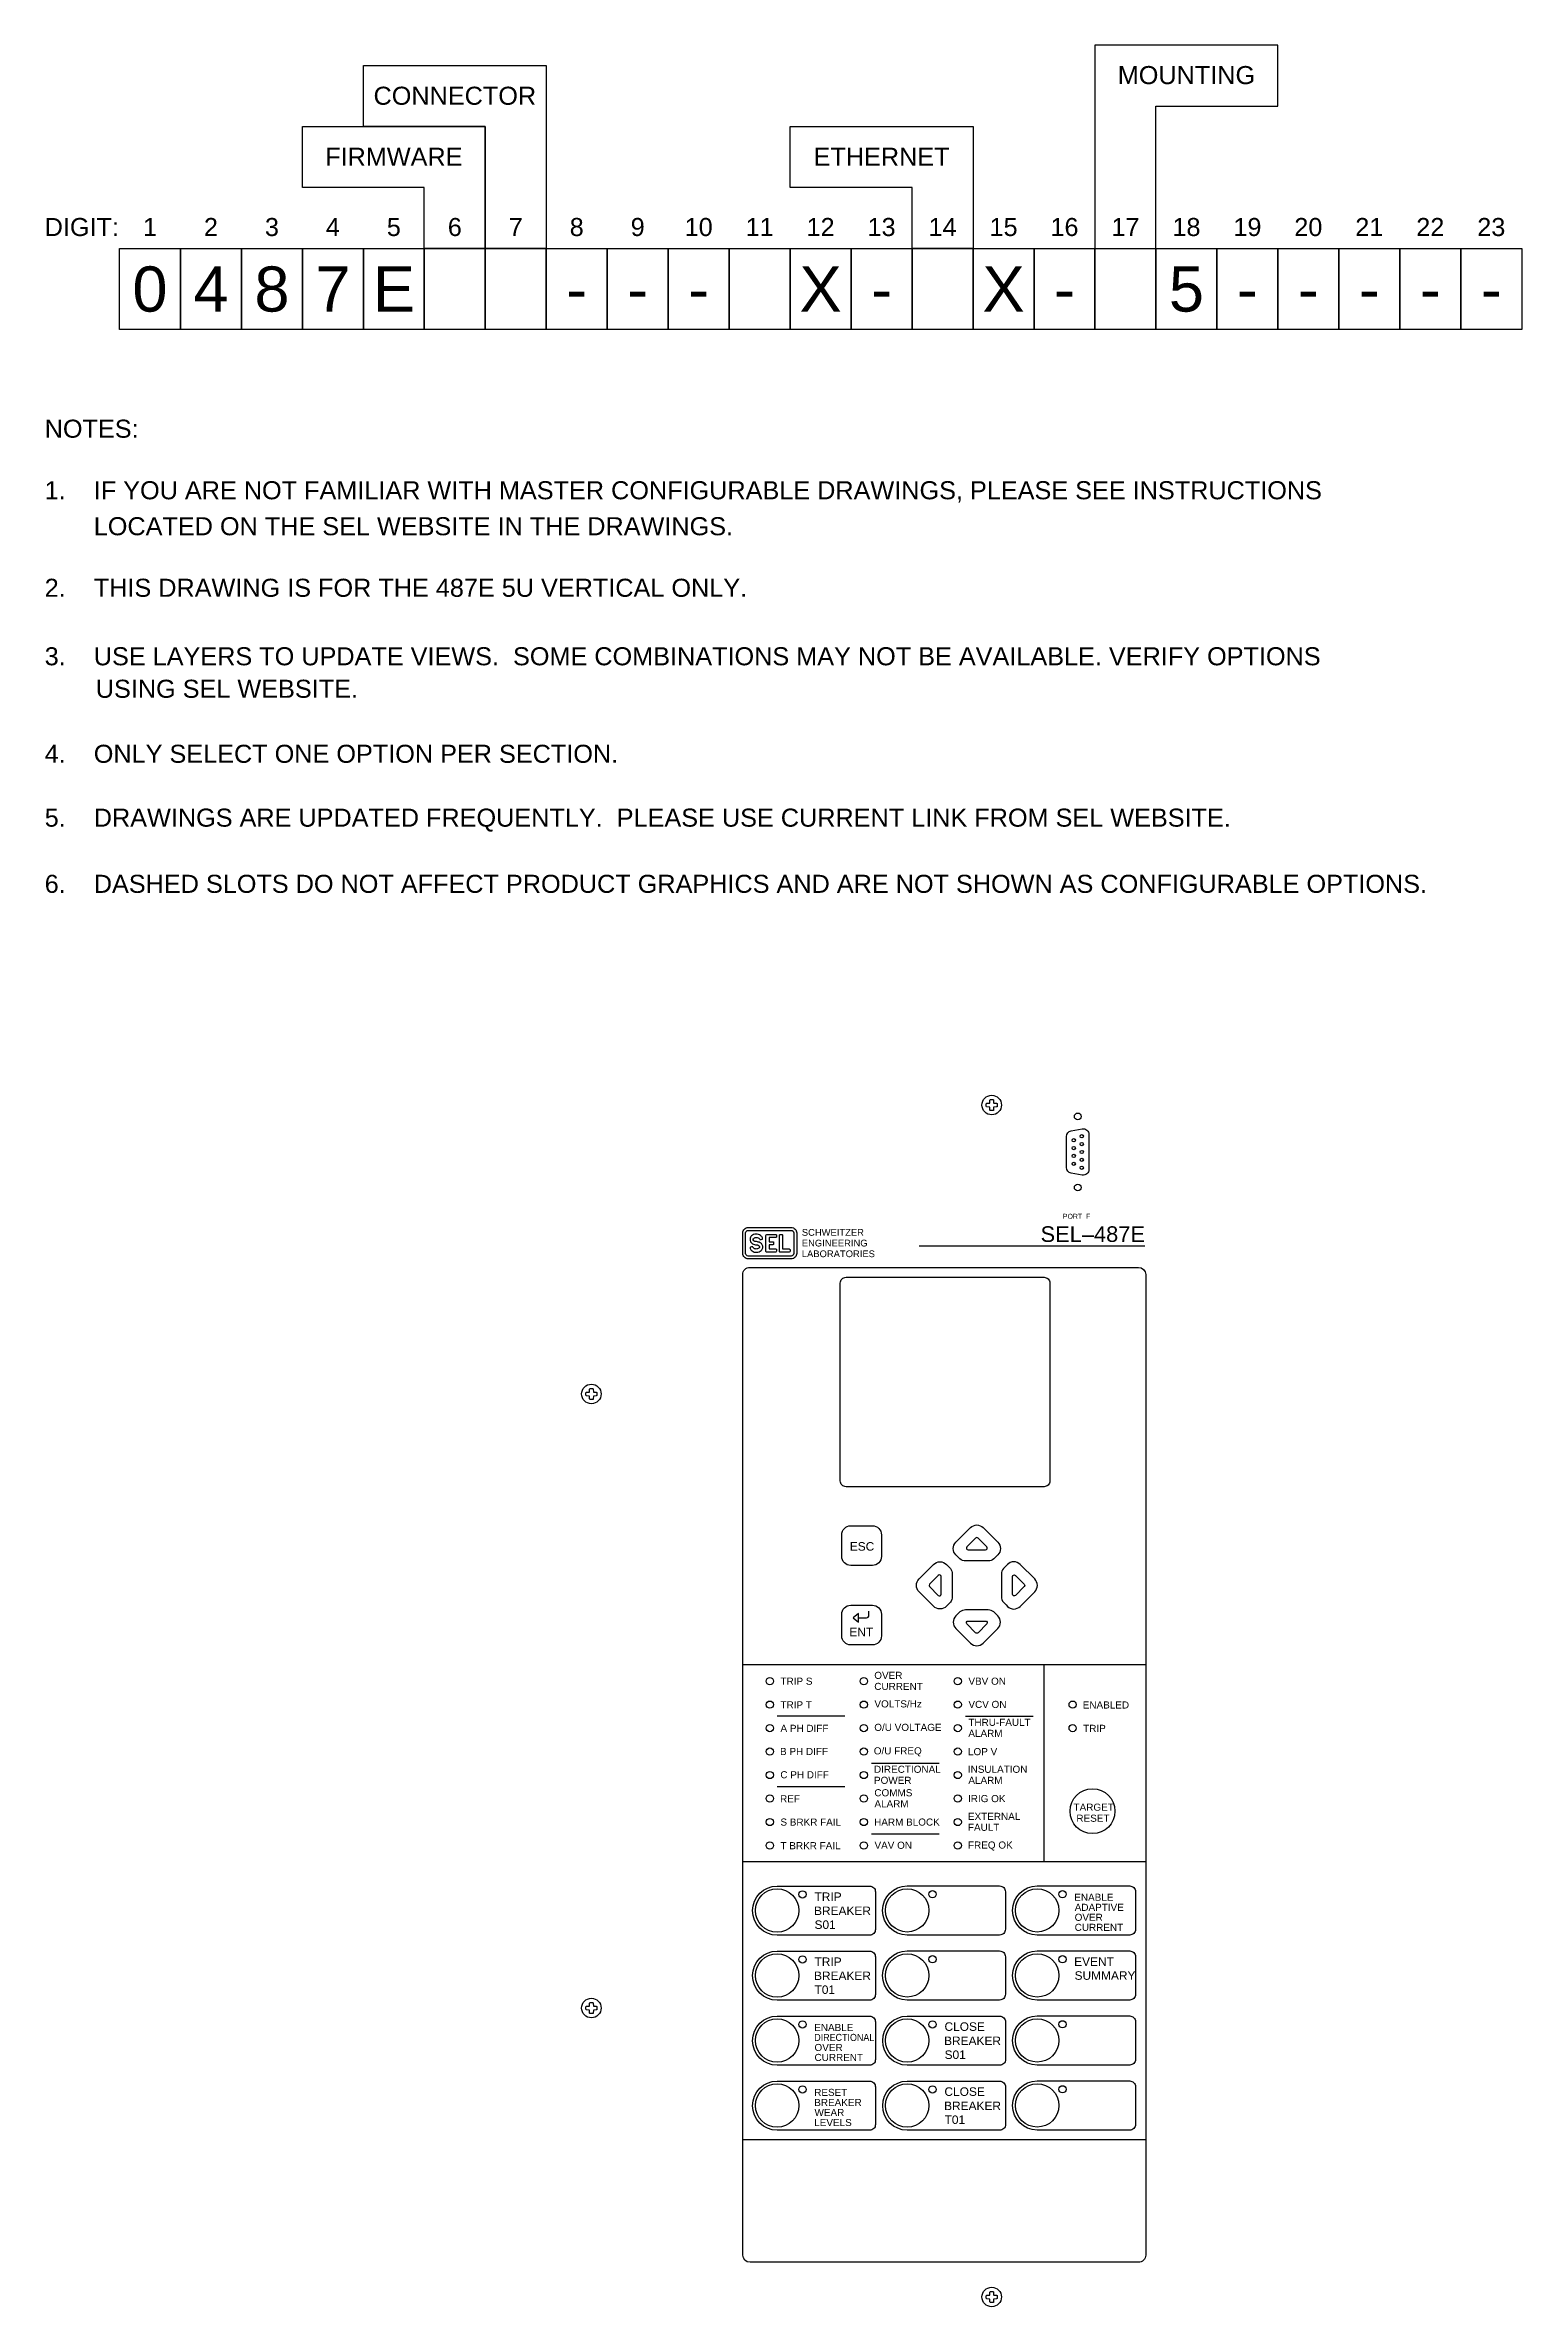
# Model space of a CAD drawing. Header units: inches. Extents: x 3.6 to 47, y 1 to 34.5.
# Drawn here: x 3.59 to 24.03, y 3.15 to 34.46 of the extents above; entities that cross this region are included whole.
import ezdxf
from ezdxf.enums import TextEntityAlignment as Align

# ---------------------------------------------------------------- set-up
doc = ezdxf.new("R2010")
doc.units = ezdxf.units.IN
doc.header["$MEASUREMENT"] = 0
doc.layers.add('5.0_____[DWG]', color=7, linetype='Continuous')
doc.styles.add('Arial', font='arial.ttf')

msp = doc.modelspace()

# ---------------------------------------------------------------- texts
at = {"layer": '5.0_____[DWG]', "style": 'Arial'}
for s, height, p in [('MOUNTING', 0.25, (19.386, 33.917)), ('CONNECTOR', 0.25, (9.261, 33.631)), ('FIRMWARE', 0.25, (8.417, 32.787)), ('ETHERNET', 0.25, (15.167, 32.787)), ('1', 0.25, (5.042, 31.814)), ('2', 0.25, (5.886, 31.814)), ('3', 0.25, (6.73, 31.814)), ('4', 0.25, (7.573, 31.814)), ('5', 0.25, (8.417, 31.814)), ('6', 0.25, (9.261, 31.814)), ('7', 0.25, (10.105, 31.814)), ('8', 0.25, (10.948, 31.814)), ('9', 0.25, (11.792, 31.814)), ('10', 0.25, (12.636, 31.814)), ('11', 0.25, (13.48, 31.814)), ('12', 0.25, (14.323, 31.814)), ('13', 0.25, (15.167, 31.814)), ('14', 0.25, (16.011, 31.814)), ('15', 0.25, (16.855, 31.814)), ('16', 0.25, (17.698, 31.814)), ('17', 0.25, (18.542, 31.814)), ('18', 0.25, (19.386, 31.814)), ('19', 0.25, (20.23, 31.814)), ('20', 0.25, (21.073, 31.814)), ('21', 0.25, (21.917, 31.814)), ('22', 0.25, (22.761, 31.814)), ('23', 0.25, (23.605, 31.814)), ('0', 0.625, (5.042, 30.768)), ('4', 0.625, (5.886, 30.768)), ('8', 0.625, (6.73, 30.768)), ('7', 0.625, (7.573, 30.768)), ('E', 0.625, (8.417, 30.768)), ('X', 0.625, (14.323, 30.768)), ('X', 0.625, (16.855, 30.768)), ('5', 0.625, (19.386, 30.768)), ('-', 0.625, (10.948, 30.768)), ('-', 0.625, (11.792, 30.768)), ('-', 0.625, (12.636, 30.768)), ('-', 0.625, (15.167, 30.768)), ('-', 0.625, (17.698, 30.768)), ('-', 0.625, (20.23, 30.768)), ('-', 0.625, (21.073, 30.768)), ('-', 0.625, (21.917, 30.768)), ('-', 0.625, (22.761, 30.768)), ('-', 0.625, (23.605, 30.768))]:
    msp.add_text(s, height=height, dxfattribs=at).set_placement(p, align=Align.CENTER)
for s, height, p in [('DIGIT:', 0.25, (3.585, 31.814)), ('NOTES:', 0.25, (3.585, 29.022)), ('1.    IF YOU ARE NOT FAMILIAR WITH MASTER CONFIGURABLE DRAWINGS, PLEASE SEE INSTRUCTIONS', 0.25, (3.585, 28.17)), ('       LOCATED ON THE SEL WEBSITE IN THE DRAWINGS.', 0.25, (3.585, 27.672)), ('2.    THIS DRAWING IS FOR THE 487E 5U VERTICAL ONLY.', 0.25, (3.585, 26.82)), ('3.    USE LAYERS TO UPDATE VIEWS.  SOME COMBINATIONS MAY NOT BE AVAILABLE. VERIFY OPTIONS', 0.25, (3.585, 25.872)), ('       USING SEL WEBSITE.', 0.25, (3.613, 25.422)), ('4.    ONLY SELECT ONE OPTION PER SECTION.', 0.25, (3.585, 24.522)), ('5.    DRAWINGS ARE UPDATED FREQUENTLY.  PLEASE USE CURRENT LINK FROM SEL WEBSITE.', 0.25, (3.585, 23.638)), ('6.    DASHED SLOTS DO NOT AFFECT PRODUCT GRAPHICS AND ARE NOT SHOWN AS CONFIGURABLE OPTIONS.', 0.25, (3.585, 22.722)), ('PORT  F', 0.0688, (17.676, 18.21)), ('SCHWEITZER', 0.0931, (14.063, 17.975)), ('ENGINEERING', 0.09313, (14.063, 17.827)), ('LABORATORIES', 0.09313, (14.063, 17.679)), ('ESC', 0.118, (14.727, 13.616)), ('ENT', 0.118, (14.721, 12.431)), ('OVER', 0.0983, (15.066, 11.841)), ('TRIP S', 0.0983, (13.768, 11.76)), ('CURRENT', 0.0983, (15.066, 11.688)), ('VBV ON', 0.0983, (16.369, 11.76)), ('TRIP T', 0.0983, (13.768, 11.433)), ('VOLTS/Hz', 0.0983, (15.068, 11.446)), ('VCV ON', 0.0983, (16.369, 11.439)), ('THRU-FAULT', 0.0983, (16.368, 11.191)), ('ENABLED', 0.0983, (17.951, 11.431)), ('A PH DIFF', 0.0983, (13.768, 11.108)), ('O/U VOLTAGE', 0.09833, (15.066, 11.121)), ('ALARM', 0.0983, (16.368, 11.038)), ('TRIP', 0.0983, (17.957, 11.107)), ('B PH DIFF', 0.0983, (13.762, 10.788)), ('O/U FREQ', 0.0983, (15.059, 10.796)), ('LOP V', 0.0983, (16.363, 10.785)), ('C PH DIFF', 0.0983, (13.766, 10.465)), ('DIRECTIONAL', 0.09833, (15.062, 10.541)), ('POWER', 0.0983, (15.062, 10.388)), ('ALARM', 0.0983, (16.368, 10.388)), ('INSULATION', 0.0983, (16.361, 10.541)), ('REF', 0.0983, (13.762, 10.133)), ('ALARM', 0.0983, (15.068, 10.063)), ('COMMS', 0.0983, (15.067, 10.216)), ('IRIG OK', 0.0983, (16.363, 10.135)), ('TARGET', 0.0983, (17.824, 10.016)), ('S BRKR FAIL', 0.09833, (13.767, 9.81)), ('HARM BLOCK', 0.0983, (15.064, 9.81)), ('EXTERNAL', 0.0983, (16.362, 9.889)), ('FAULT', 0.0983, (16.362, 9.738)), ('RESET', 0.0983, (17.863, 9.863)), ('T BRKR FAIL', 0.09833, (13.768, 9.483)), ('VAV ON', 0.0983, (15.069, 9.489)), ('FREQ OK', 0.0983, (16.363, 9.492)), ('TRIP', 0.118, (14.239, 8.767)), ('ENABLE', 0.0983, (17.834, 8.769)), ('BREAKER', 0.118, (14.232, 8.572)), ('S01', 0.118, (14.239, 8.38)), ('ADAPTIVE', 0.0983, (17.84, 8.63)), ('OVER', 0.0983, (17.839, 8.492)), ('CURRENT', 0.0983, (17.839, 8.353)), ('TRIP', 0.118, (14.239, 7.867)), ('EVENT', 0.118, (17.832, 7.869)), ('T01', 0.118, (14.239, 7.48)), ('BREAKER', 0.118, (14.232, 7.672)), ('SUMMARY', 0.118, (17.838, 7.676)), ('ENABLE', 0.0983, (14.235, 6.967)), ('CLOSE', 0.118, (16.038, 6.969)), ('BREAKER', 0.118, (16.032, 6.772)), ('OVER', 0.0983, (14.239, 6.69)), ('CURRENT', 0.0983, (14.239, 6.552)), ('S01', 0.118, (16.039, 6.58)), ('RESET', 0.0983, (14.235, 6.068)), ('BREAKER', 0.0983, (14.235, 5.928)), ('CLOSE', 0.118, (16.037, 6.069)), ('BREAKER', 0.118, (16.032, 5.872)), ('WEAR', 0.0983, (14.239, 5.789)), ('LEVELS', 0.0983, (14.235, 5.651)), ('T01', 0.118, (16.039, 5.68))]:
    msp.add_text(s, height=height, dxfattribs=at).set_placement(p)
msp.add_text('SEL–487E', height=0.2163, dxfattribs=at).set_placement((18.812, 17.89), align=Align.RIGHT)
at = {"layer": '5.0_____[DWG]', "style": 'Arial', "width": 0.9}
msp.add_text('DIRECTIONAL', height=0.09833, dxfattribs=at).set_placement((14.235, 6.829))

# ---------------------------------------------------------------- linework, layer by layer
at = {"layer": '5.0_____[DWG]'}
for points in [[(18.964, 33.611), (20.652, 33.611), (20.652, 34.455), (18.12, 34.455), (18.12, 31.643), (18.964, 31.643), (18.964, 33.611)], [(9.683, 33.33), (7.995, 33.33), (7.995, 34.174), (10.527, 34.174), (10.527, 31.643), (9.683, 31.643), (9.683, 33.33)], [(8.839, 32.486), (7.151, 32.486), (7.151, 33.33), (9.683, 33.33), (9.683, 31.643), (8.839, 31.643), (8.839, 32.486)], [(15.589, 32.486), (13.901, 32.486), (13.901, 33.33), (16.433, 33.33), (16.433, 31.643), (15.589, 31.643), (15.589, 32.486)], [(14.849, 12.745), (14.774, 12.686), (14.849, 12.628)]]:
    msp.add_lwpolyline(points, close=True, dxfattribs=at)
for points in [[(5.464, 30.518), (4.62, 30.518), (4.62, 31.643), (5.464, 31.643), (5.464, 30.518)], [(6.308, 30.518), (5.464, 30.518), (5.464, 31.643), (6.308, 31.643), (6.308, 30.518)], [(7.152, 30.518), (6.308, 30.518), (6.308, 31.643), (7.152, 31.643), (7.152, 30.518)], [(7.995, 30.518), (7.152, 30.518), (7.152, 31.643), (7.995, 31.643), (7.995, 30.518)], [(8.839, 30.518), (7.995, 30.518), (7.995, 31.643), (8.839, 31.643), (8.839, 30.518)], [(9.683, 30.518), (8.839, 30.518), (8.839, 31.643), (9.683, 31.643), (9.683, 30.518)], [(10.527, 30.518), (9.683, 30.518), (9.683, 31.643), (10.527, 31.643), (10.527, 30.518)], [(11.37, 30.518), (10.527, 30.518), (10.527, 31.643), (11.37, 31.643), (11.37, 30.518)], [(12.214, 30.518), (11.37, 30.518), (11.37, 31.643), (12.214, 31.643), (12.214, 30.518)], [(13.058, 30.518), (12.214, 30.518), (12.214, 31.643), (13.058, 31.643), (13.058, 30.518)], [(13.902, 30.518), (13.058, 30.518), (13.058, 31.643), (13.902, 31.643), (13.902, 30.518)], [(14.745, 30.518), (13.902, 30.518), (13.902, 31.643), (14.745, 31.643), (14.745, 30.518)], [(15.589, 30.518), (14.745, 30.518), (14.745, 31.643), (15.589, 31.643), (15.589, 30.518)], [(16.433, 30.518), (15.589, 30.518), (15.589, 31.643), (16.433, 31.643), (16.433, 30.518)], [(17.277, 30.518), (16.433, 30.518), (16.433, 31.643), (17.277, 31.643), (17.277, 30.518)], [(18.12, 30.518), (17.277, 30.518), (17.277, 31.643), (18.12, 31.643), (18.12, 30.518)], [(18.964, 30.518), (18.12, 30.518), (18.12, 31.643), (18.964, 31.643), (18.964, 30.518)], [(19.808, 30.518), (18.964, 30.518), (18.964, 31.643), (19.808, 31.643), (19.808, 30.518)], [(20.652, 30.518), (19.808, 30.518), (19.808, 31.643), (20.652, 31.643), (20.652, 30.518)], [(21.495, 30.518), (20.652, 30.518), (20.652, 31.643), (21.495, 31.643), (21.495, 30.518)], [(22.339, 30.518), (21.495, 30.518), (21.495, 31.643), (22.339, 31.643), (22.339, 30.518)], [(23.183, 30.518), (22.339, 30.518), (22.339, 31.643), (23.183, 31.643), (23.183, 30.518)], [(24.027, 30.518), (23.183, 30.518), (23.183, 31.643), (24.027, 31.643), (24.027, 30.518)], [(14.66, 11.323), (13.722, 11.323)], [(16.328, 11.323), (17.266, 11.323)], [(15.026, 10.673), (15.964, 10.673)], [(14.66, 10.348), (13.722, 10.348)], [(15.026, 9.698), (15.964, 9.698)]]:
    msp.add_lwpolyline(points, dxfattribs=at)
for points in [[(16.767, 19.768, -0.391794), (16.759, 19.759), (16.719, 19.757, 0.399739), (16.718, 19.756), (16.716, 19.716, -0.391859), (16.708, 19.708), (16.674, 19.708, -0.391764), (16.666, 19.716), (16.664, 19.756, 0.399816), (16.663, 19.757), (16.623, 19.759, -0.391825), (16.615, 19.768), (16.614, 19.785), (16.615, 19.802, -0.391806), (16.623, 19.81), (16.663, 19.812, 0.399638), (16.664, 19.813), (16.666, 19.853, -0.391814), (16.674, 19.861), (16.708, 19.861, -0.39186), (16.716, 19.853), (16.718, 19.813, 0.399739), (16.719, 19.812), (16.759, 19.81, -0.391769), (16.767, 19.802), (16.768, 19.785), (16.767, 19.768)], [(11.227, 15.768, -0.391794), (11.219, 15.759), (11.179, 15.757, 0.399739), (11.178, 15.756), (11.176, 15.716, -0.391859), (11.168, 15.708), (11.134, 15.708, -0.391764), (11.126, 15.716), (11.124, 15.756, 0.399816), (11.123, 15.757), (11.083, 15.759, -0.391825), (11.075, 15.768), (11.074, 15.785), (11.075, 15.802, -0.391806), (11.083, 15.81), (11.123, 15.812, 0.399638), (11.124, 15.813), (11.126, 15.853, -0.391814), (11.134, 15.861), (11.168, 15.861, -0.39186), (11.176, 15.853), (11.178, 15.813, 0.399739), (11.179, 15.812), (11.219, 15.81, -0.391769), (11.227, 15.802), (11.228, 15.785), (11.227, 15.768)], [(14.849, 12.686), (14.957, 12.686, 0.414214), (14.992, 12.721), (14.992, 12.779)], [(11.227, 7.268, -0.391794), (11.219, 7.259), (11.179, 7.257, 0.399739), (11.178, 7.256), (11.176, 7.216, -0.391859), (11.168, 7.208), (11.134, 7.208, -0.391764), (11.126, 7.216), (11.124, 7.256, 0.399816), (11.123, 7.257), (11.083, 7.259, -0.391825), (11.075, 7.268), (11.074, 7.285), (11.075, 7.302, -0.391806), (11.083, 7.31), (11.123, 7.312, 0.399638), (11.124, 7.313), (11.126, 7.353, -0.391814), (11.134, 7.361), (11.168, 7.361, -0.39186), (11.176, 7.353), (11.178, 7.313, 0.399739), (11.179, 7.312), (11.219, 7.31, -0.391769), (11.227, 7.302), (11.228, 7.285), (11.227, 7.268)], [(16.767, 3.268, -0.391794), (16.759, 3.259), (16.719, 3.257, 0.399739), (16.718, 3.256), (16.716, 3.216, -0.391859), (16.708, 3.208), (16.674, 3.208, -0.391764), (16.666, 3.216), (16.664, 3.256, 0.399816), (16.663, 3.257), (16.623, 3.259, -0.391825), (16.615, 3.268), (16.614, 3.285), (16.615, 3.302, -0.391806), (16.623, 3.31), (16.663, 3.312, 0.399638), (16.664, 3.313), (16.666, 3.353, -0.391814), (16.674, 3.361), (16.708, 3.361, -0.39186), (16.716, 3.353), (16.718, 3.313, 0.399739), (16.719, 3.312), (16.759, 3.31, -0.391769), (16.767, 3.302), (16.768, 3.285), (16.767, 3.268)]]:
    msp.add_lwpolyline(points, format="xyb", dxfattribs=at)
for points in [[(18.037, 19.377), (18.037, 18.893, -0.46318), (17.945, 18.815), (17.791, 18.842, -0.363045), (17.726, 18.92), (17.726, 19.35, -0.360245), (17.791, 19.428), (17.945, 19.455, -0.463312)], [(13.992, 17.731, -0.414214), (13.917, 17.656), (13.321, 17.656, -0.414214), (13.246, 17.731), (13.246, 18.014, -0.414214), (13.321, 18.089), (13.917, 18.089, -0.414214), (13.992, 18.014)], [(13.952, 17.731, -0.414214), (13.917, 17.695), (13.321, 17.695, -0.414214), (13.286, 17.731), (13.286, 18.014, -0.414214), (13.321, 18.05), (13.917, 18.05, -0.414214), (13.952, 18.014)], [(13.43, 17.997, 0.192116), (13.366, 17.972, 0.12608), (13.347, 17.933, 0.336344), (13.382, 17.864, 0.087668), (13.434, 17.85, -0.022201), (13.449, 17.848, -0.039737), (13.46, 17.844, -0.23043), (13.478, 17.826, -0.182747), (13.476, 17.811, -0.221111), (13.442, 17.792, -0.058363), (13.421, 17.792, -0.13415), (13.398, 17.803, 0.006668), (13.386, 17.818, 0.085557), (13.384, 17.82, 0.231613), (13.353, 17.818, 0.170757), (13.348, 17.81, 0.118457), (13.349, 17.798, 0.153081), (13.375, 17.765, 0.186266), (13.439, 17.747, 0.192116), (13.502, 17.772, 0.12608), (13.522, 17.81, 0.336344), (13.486, 17.879, 0.087668), (13.435, 17.894, -0.022201), (13.42, 17.896, -0.039737), (13.409, 17.899, -0.23043), (13.39, 17.918, -0.182747), (13.392, 17.932, -0.221111), (13.426, 17.951, -0.058363), (13.447, 17.952, -0.13415), (13.47, 17.94, 0.006668), (13.482, 17.926, 0.085557), (13.485, 17.924, 0.231613), (13.515, 17.926, 0.170757), (13.521, 17.933, 0.118457), (13.519, 17.946, 0.153081), (13.493, 17.978, 0.186266)], [(13.609, 17.849), (13.609, 17.792), (13.702, 17.792, -0.424366), (13.714, 17.78), (13.714, 17.76, -0.404134), (13.702, 17.749), (13.578, 17.749, -0.432614), (13.566, 17.761), (13.566, 17.981, -0.396049), (13.578, 17.993), (13.702, 17.993, -0.424366), (13.714, 17.982), (13.714, 17.962, -0.404134), (13.702, 17.95), (13.609, 17.95), (13.609, 17.893), (13.664, 17.893, -0.353971), (13.672, 17.883), (13.672, 17.883), (13.672, 17.859, -0.353971), (13.664, 17.849)], [(13.764, 17.993), (13.786, 17.993, -0.432614), (13.798, 17.981), (13.798, 17.792), (13.889, 17.792, -0.424366), (13.9, 17.78), (13.9, 17.76, -0.404134), (13.889, 17.749), (13.764, 17.749, -0.432614), (13.753, 17.761), (13.753, 17.981, -0.396049)], [(14.74, 13.961), (15.04, 13.961, -0.414214), (15.165, 13.836), (15.165, 13.536, -0.414214), (15.04, 13.411), (14.74, 13.411, -0.414214), (14.615, 13.536), (14.615, 13.836, -0.414214)], [(16.33, 13.475, -0.176539), (16.252, 13.502), (16.215, 13.538), (16.196, 13.557, -0.414214), (16.196, 13.733), (16.397, 13.935, -0.414214), (16.574, 13.935), (16.776, 13.733, -0.414214), (16.776, 13.557), (16.757, 13.538), (16.72, 13.502, -0.176539), (16.642, 13.475)], [(16.469, 13.79), (16.348, 13.669, 0.66386), (16.364, 13.628), (16.607, 13.628, 0.66386), (16.624, 13.669), (16.503, 13.79, 0.408376)], [(16.146, 12.98, -0.176539), (16.119, 12.901), (16.083, 12.865), (16.064, 12.846, -0.414214), (15.887, 12.846), (15.686, 13.047, -0.414214), (15.686, 13.224), (15.887, 13.425, -0.414214), (16.064, 13.425), (16.083, 13.406), (16.119, 13.369, -0.176539), (16.146, 13.291)], [(16.826, 12.98, 0.176539), (16.853, 12.901), (16.889, 12.864), (16.908, 12.845, 0.414214), (17.085, 12.845), (17.286, 13.047, 0.414214), (17.286, 13.224), (17.085, 13.425, 0.414214), (16.908, 13.425), (16.889, 13.406), (16.853, 13.369, 0.176539), (16.826, 13.291)], [(15.83, 13.119), (15.952, 12.997, 0.66386), (15.992, 13.014), (15.992, 13.257, 0.66386), (15.952, 13.274), (15.83, 13.152, 0.408376)], [(17.141, 13.119), (17.02, 12.997, -0.66386), (16.979, 13.014), (16.979, 13.257, -0.66386), (17.02, 13.274), (17.141, 13.152, -0.408376)], [(14.74, 12.861), (15.04, 12.861, -0.414214), (15.165, 12.736), (15.165, 12.436, -0.414214), (15.04, 12.311), (14.74, 12.311, -0.414214), (14.615, 12.436), (14.615, 12.736, -0.414214)], [(16.33, 12.796, 0.176539), (16.252, 12.769), (16.215, 12.733), (16.196, 12.714, 0.414214), (16.196, 12.537), (16.397, 12.336, 0.414214), (16.574, 12.336), (16.776, 12.537, 0.414214), (16.776, 12.714), (16.757, 12.733), (16.72, 12.769, 0.176539), (16.642, 12.796)], [(16.469, 12.48), (16.348, 12.602, -0.66386), (16.364, 12.642), (16.607, 12.642, -0.66386), (16.624, 12.602), (16.503, 12.48, -0.408376)]]:
    msp.add_lwpolyline(points, format="xyb", close=True, dxfattribs=at)
at = {"layer": '5.0_____[DWG]', "linetype": 'Continuous', "flags": 128}
msp.add_lwpolyline([(13.346, 17.537), (18.722, 17.537, -0.414198), (18.822, 17.437), (18.822, 3.866, -0.41429), (18.722, 3.766), (13.346, 3.766, -0.414132), (13.246, 3.866), (13.246, 17.437, -0.414234)], format="xyb", close=True, dxfattribs=at)
for points in [[(18.812, 17.832), (15.688, 17.832)], [(18.822, 12.035), (13.246, 12.035)], [(17.411, 12.035), (17.411, 9.31)], [(18.822, 9.31), (13.246, 9.31)], [(18.822, 5.461), (13.246, 5.461)]]:
    msp.add_lwpolyline(points, dxfattribs=at)
at = {"layer": '5.0_____[DWG]', "flags": 128}
for points in [[(17.496, 17.321), (17.496, 14.581, -0.414214), (17.416, 14.501), (14.676, 14.501, -0.414214), (14.596, 14.581), (14.596, 17.321, -0.414214), (14.676, 17.401), (17.416, 17.401, -0.414214)], [(13.722, 8.973), (15.002, 8.973, -0.414214), (15.082, 8.893), (15.082, 8.373, -0.414214), (15.002, 8.293), (13.722, 8.293, -1)], [(15.521, 8.975), (16.801, 8.975, -0.414214), (16.881, 8.895), (16.881, 8.375, -0.414214), (16.801, 8.295), (15.521, 8.295, -1)], [(17.321, 8.975), (18.601, 8.975, -0.414214), (18.681, 8.895), (18.681, 8.375, -0.414214), (18.601, 8.295), (17.321, 8.295, -1)], [(13.722, 8.073), (15.002, 8.073, -0.414214), (15.082, 7.993), (15.082, 7.473, -0.414214), (15.002, 7.393), (13.722, 7.393, -1)], [(15.521, 8.075), (16.801, 8.075, -0.414214), (16.881, 7.995), (16.881, 7.475, -0.414214), (16.801, 7.395), (15.521, 7.395, -1)], [(17.321, 8.075), (18.601, 8.075, -0.414214), (18.681, 7.995), (18.681, 7.475, -0.414214), (18.601, 7.395), (17.321, 7.395, -1)], [(13.722, 7.173), (15.002, 7.173, -0.414214), (15.082, 7.093), (15.082, 6.573, -0.414214), (15.002, 6.493), (13.722, 6.493, -1)], [(15.522, 7.173), (16.802, 7.173, -0.414214), (16.882, 7.093), (16.882, 6.573, -0.414214), (16.802, 6.493), (15.522, 6.493, -1)], [(17.321, 7.175), (18.601, 7.175, -0.414214), (18.681, 7.095), (18.681, 6.575, -0.414214), (18.601, 6.495), (17.321, 6.495, -1)], [(13.722, 6.273), (15.002, 6.273, -0.414214), (15.082, 6.193), (15.082, 5.673, -0.414214), (15.002, 5.593), (13.722, 5.593, -1)], [(15.522, 6.273), (16.802, 6.273, -0.414214), (16.882, 6.193), (16.882, 5.673, -0.414214), (16.802, 5.593), (15.522, 5.593, -1)], [(17.321, 6.275), (18.601, 6.275, -0.414214), (18.681, 6.195), (18.681, 5.675, -0.414214), (18.601, 5.595), (17.321, 5.595, -1)]]:
    msp.add_lwpolyline(points, format="xyb", close=True, dxfattribs=at)
at = {"layer": '5.0_____[DWG]'}
for centre, radius in [((16.691, 19.785), 0.135), ((17.882, 19.627), 0.047), ((17.826, 19.298), 0.0225), ((17.826, 19.189), 0.0225), ((17.826, 19.08), 0.0225), ((17.938, 19.353), 0.0225), ((17.938, 19.244), 0.0225), ((17.938, 19.135), 0.0225), ((17.826, 18.971), 0.0225), ((17.938, 19.026), 0.0225), ((17.938, 18.917), 0.0225), ((17.882, 18.643), 0.047), ((11.151, 15.785), 0.135), ((13.621, 11.81), 0.05), ((14.921, 11.81), 0.05), ((16.221, 11.81), 0.05), ((13.621, 11.485), 0.05), ((14.921, 11.485), 0.05), ((16.221, 11.485), 0.05), ((17.811, 11.485), 0.05), ((13.621, 11.16), 0.05), ((14.921, 11.16), 0.05), ((16.221, 11.16), 0.05), ((17.811, 11.16), 0.05), ((13.621, 10.835), 0.05), ((14.921, 10.835), 0.05), ((16.221, 10.835), 0.05), ((13.621, 10.51), 0.05), ((14.921, 10.51), 0.05), ((16.221, 10.51), 0.05), ((13.621, 10.185), 0.05), ((14.921, 10.185), 0.05), ((16.221, 10.185), 0.05), ((18.086, 10.01), 0.31), ((13.621, 9.86), 0.05), ((14.921, 9.86), 0.05), ((16.221, 9.86), 0.05), ((13.621, 9.535), 0.05), ((14.921, 9.535), 0.05), ((16.221, 9.535), 0.05), ((14.072, 8.858), 0.05), ((15.871, 8.86), 0.05), ((17.671, 8.86), 0.05), ((14.072, 7.958), 0.05), ((15.871, 7.96), 0.05), ((17.671, 7.96), 0.05), ((11.151, 7.285), 0.135), ((14.072, 7.058), 0.05), ((15.872, 7.058), 0.05), ((17.671, 7.06), 0.05), ((14.072, 6.158), 0.05), ((15.872, 6.158), 0.05), ((17.671, 6.16), 0.05), ((16.691, 3.285), 0.135)]:
    msp.add_circle(centre, radius, dxfattribs=at)
for centre in [(13.721, 8.635), (15.521, 8.637), (17.321, 8.637), (13.721, 7.735), (15.521, 7.737), (17.321, 7.737), (13.721, 6.835), (15.521, 6.835), (17.321, 6.837), (13.721, 5.935), (15.521, 5.935), (17.321, 5.937)]:
    msp.add_ellipse(centre, major_axis=(-0.3, 0), ratio=0.999907, dxfattribs=at)

msp.set_redraw_order([(e.dxf.handle, doc.entitydb.next_handle()) for e in msp.query("TEXT MTEXT ATTDEF DIMENSION ARC_DIMENSION")])  # texts and dimensions are drawn at this point

doc.saveas('drawing.dxf')
